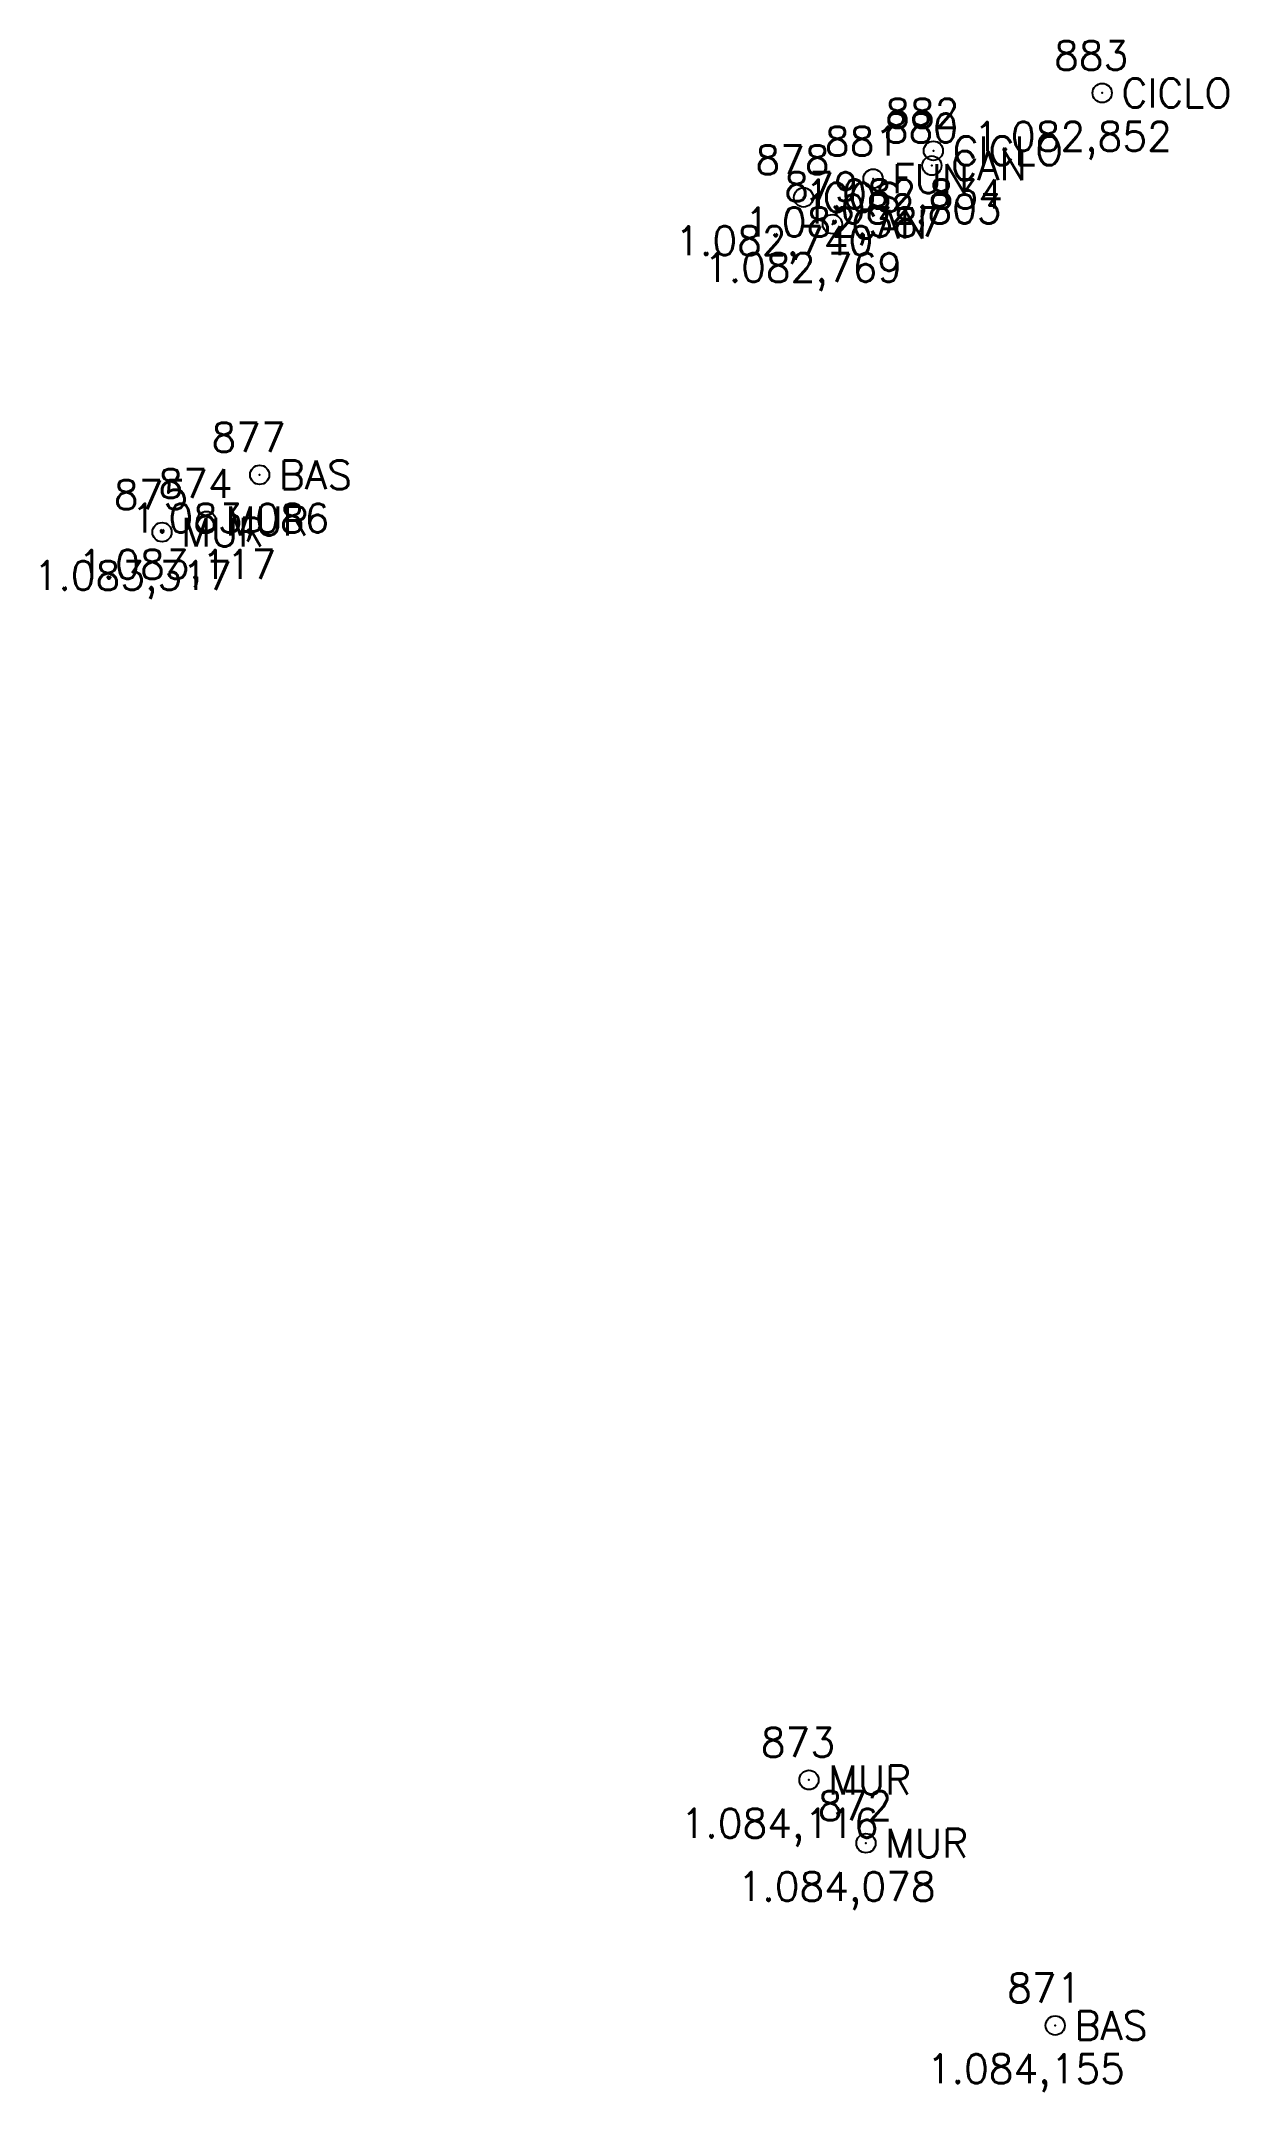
# Model space of a CAD drawing. Extents: x 190546 to 194941, y 8251022 to 8268833.
# Drawn here: x 194600.71 to 194619.2, y 8268467.58 to 8268499.55 of the extents above; entities that cross this region are included whole.
import ezdxf

# ---------------------------------------------------------------- set-up
doc = ezdxf.new("R2010")
doc.units = 0
doc.header["$LTSCALE"] = 10
doc.header["$MEASUREMENT"] = 0
doc.linetypes.add('CONTINUO', pattern=[0])
doc.layers.get('0').update_dxf_attribs({"linetype": 'CONTINUOUS'})
doc.layers.add('_IRRADIACAO', color=7, linetype='CONTINUO')
doc.styles.add('ROMANS', font='romans', dxfattribs={"height": 0.2})
doc.styles.get("Standard").update_dxf_attribs({"font": 'txt.shx'})

# ---------------------------------------------------------------- blocks, each defined once
blk = doc.blocks.new('SIMB_CIRCULO')
at = {"color": 0, "linetype": 'CONTINUOUS'}
blk.add_circle((0, 0), 0.5, dxfattribs=at)
at = {"color": 0}
blk.add_point((0, 0), dxfattribs=at)
for tag in ['desc:', 'cota:', 'pto:']:
    blk.add_attdef(tag, (0, 0), '', height=1)

msp = doc.modelspace()

# ---------------------------------------------------------------- block references
at = {"layer": '_IRRADIACAO', "color": 4}
ref = msp.add_blockref('SIMB_CIRCULO', (194617.236, 8268498.741), dxfattribs=dict(at, xscale=0.3, yscale=0.3, zscale=0.3))
ref.add_attrib('PONTO', '883', (194616.486, 8268499.101), dxfattribs={"layer": '0', "color": 1, "height": 0.45, "style": 'ROMANS'})
ref.add_attrib('DESC', 'CICLO', (194617.536, 8268498.516), dxfattribs={"layer": '0', "color": 3, "height": 0.45, "style": 'ROMANS'})
ref.add_attrib('COTA', '1.082,852', (194615.236, 8268497.841), dxfattribs={"layer": '0', "color": 5, "height": 0.45, "style": 'ROMANS'})
ref = msp.add_blockref('SIMB_CIRCULO', (194614.606, 8268497.84), dxfattribs=dict(at, xscale=0.3, yscale=0.3, zscale=0.3))
ref.add_attrib('PONTO', '882', (194613.856, 8268498.2), dxfattribs={"layer": '0', "color": 1, "height": 0.45, "style": 'ROMANS'})
ref.add_attrib('DESC', 'CICLO', (194614.906, 8268497.615), dxfattribs={"layer": '0', "color": 3, "height": 0.45, "style": 'ROMANS'})
ref.add_attrib('COTA', '1.082,834', (194612.606, 8268496.94), dxfattribs={"layer": '0', "color": 5, "height": 0.45, "style": 'ROMANS'})
ref = msp.add_blockref('SIMB_CIRCULO', (194613.667, 8268497.405), dxfattribs=dict(at, xscale=0.3, yscale=0.3, zscale=0.3))
ref.add_attrib('PONTO', '881', (194612.917, 8268497.765), dxfattribs={"layer": '0', "color": 1, "height": 0.45, "style": 'ROMANS'})
ref.add_attrib('DESC', 'FUN', (194613.967, 8268497.18), dxfattribs={"layer": '0', "color": 3, "height": 0.45, "style": 'ROMANS'})
ref.add_attrib('COTA', '1.082,387', (194611.667, 8268496.505), dxfattribs={"layer": '0', "color": 5, "height": 0.45, "style": 'ROMANS'})
ref = msp.add_blockref('SIMB_CIRCULO', (194614.583, 8268497.609), dxfattribs=dict(at, xscale=0.3, yscale=0.3, zscale=0.3))
ref.add_attrib('PONTO', '880', (194613.833, 8268497.969), dxfattribs={"layer": '0', "color": 1, "height": 0.45, "style": 'ROMANS'})
ref.add_attrib('DESC', 'CAN', (194614.883, 8268497.384), dxfattribs={"layer": '0', "color": 3, "height": 0.45, "style": 'ROMANS'})
ref.add_attrib('COTA', '1.082,803', (194612.583, 8268496.709), dxfattribs={"layer": '0', "color": 5, "height": 0.45, "style": 'ROMANS'})
ref = msp.add_blockref('SIMB_CIRCULO', (194612.584, 8268497.113), dxfattribs=dict(at, xscale=0.3, yscale=0.3, zscale=0.3))
ref.add_attrib('PONTO', '878', (194611.834, 8268497.473), dxfattribs={"layer": '0', "color": 1, "height": 0.45, "style": 'ROMANS'})
ref.add_attrib('DESC', 'COS', (194612.884, 8268496.888), dxfattribs={"layer": '0', "color": 3, "height": 0.45, "style": 'ROMANS'})
ref.add_attrib('COTA', '1.082,740', (194610.584, 8268496.213), dxfattribs={"layer": '0', "color": 5, "height": 0.45, "style": 'ROMANS'})
ref = msp.add_blockref('SIMB_CIRCULO', (194613.033, 8268496.696), dxfattribs=dict(at, xscale=0.3, yscale=0.3, zscale=0.3))
ref.add_attrib('PONTO', '879', (194612.283, 8268497.056), dxfattribs={"layer": '0', "color": 1, "height": 0.45, "style": 'ROMANS'})
ref.add_attrib('DESC', 'CAN', (194613.332, 8268496.471), dxfattribs={"layer": '0', "color": 3, "height": 0.45, "style": 'ROMANS'})
ref.add_attrib('COTA', '1.082,769', (194611.033, 8268495.796), dxfattribs={"layer": '0', "color": 5, "height": 0.45, "style": 'ROMANS'})
ref = msp.add_blockref('SIMB_CIRCULO', (194604.111, 8268492.789), dxfattribs=dict(at, xscale=0.3, yscale=0.3, zscale=0.3))
ref.add_attrib('PONTO', '877', (194603.361, 8268493.149), dxfattribs={"layer": '0', "color": 1, "height": 0.45, "style": 'ROMANS'})
ref.add_attrib('DESC', 'BAS', (194604.411, 8268492.564), dxfattribs={"layer": '0', "color": 3, "height": 0.45, "style": 'ROMANS'})
ref.add_attrib('COTA', '1.083,086', (194602.111, 8268491.889), dxfattribs={"layer": '0', "color": 5, "height": 0.45, "style": 'ROMANS'})
ref = msp.add_blockref('SIMB_CIRCULO', (194602.59, 8268491.895), dxfattribs=dict(at, xscale=0.3, yscale=0.3, zscale=0.3))
ref.add_attrib('PONTO', '875', (194601.84, 8268492.255), dxfattribs={"layer": '0', "color": 1, "height": 0.45, "style": 'ROMANS'})
ref.add_attrib('DESC', 'MUR', (194602.89, 8268491.67), dxfattribs={"layer": '0', "color": 3, "height": 0.45, "style": 'ROMANS'})
ref.add_attrib('COTA', '1.083,317', (194600.59, 8268490.995), dxfattribs={"layer": '0', "color": 5, "height": 0.45, "style": 'ROMANS'})
ref = msp.add_blockref('SIMB_CIRCULO', (194603.282, 8268492.068), dxfattribs=dict(at, xscale=0.3, yscale=0.3, zscale=0.3))
ref.add_attrib('PONTO', '874', (194602.532, 8268492.428), dxfattribs={"layer": '0', "color": 1, "height": 0.45, "style": 'ROMANS'})
ref.add_attrib('DESC', 'MUR', (194603.582, 8268491.843), dxfattribs={"layer": '0', "color": 3, "height": 0.45, "style": 'ROMANS'})
ref.add_attrib('COTA', '1.083,117', (194601.282, 8268491.168), dxfattribs={"layer": '0', "color": 5, "height": 0.45, "style": 'ROMANS'})
ref = msp.add_blockref('SIMB_CIRCULO', (194612.668, 8268472.444), dxfattribs=dict(at, xscale=0.3, yscale=0.3, zscale=0.3))
ref.add_attrib('PONTO', '873', (194611.918, 8268472.804), dxfattribs={"layer": '0', "color": 1, "height": 0.45, "style": 'ROMANS'})
ref.add_attrib('DESC', 'MUR', (194612.968, 8268472.219), dxfattribs={"layer": '0', "color": 3, "height": 0.45, "style": 'ROMANS'})
ref.add_attrib('COTA', '1.084,116', (194610.668, 8268471.544), dxfattribs={"layer": '0', "color": 5, "height": 0.45, "style": 'ROMANS'})
ref = msp.add_blockref('SIMB_CIRCULO', (194613.556, 8268471.458), dxfattribs=dict(at, xscale=0.3, yscale=0.3, zscale=0.3))
ref.add_attrib('PONTO', '872', (194612.806, 8268471.818), dxfattribs={"layer": '0', "color": 1, "height": 0.45, "style": 'ROMANS'})
ref.add_attrib('DESC', 'MUR', (194613.856, 8268471.233), dxfattribs={"layer": '0', "color": 3, "height": 0.45, "style": 'ROMANS'})
ref.add_attrib('COTA', '1.084,078', (194611.556, 8268470.558), dxfattribs={"layer": '0', "color": 5, "height": 0.45, "style": 'ROMANS'})
ref = msp.add_blockref('SIMB_CIRCULO', (194616.504, 8268468.617), dxfattribs=dict(at, xscale=0.3, yscale=0.3, zscale=0.3))
ref.add_attrib('PONTO', '871', (194615.754, 8268468.977), dxfattribs={"layer": '0', "color": 1, "height": 0.45, "style": 'ROMANS'})
ref.add_attrib('DESC', 'BAS', (194616.804, 8268468.392), dxfattribs={"layer": '0', "color": 3, "height": 0.45, "style": 'ROMANS'})
ref.add_attrib('COTA', '1.084,155', (194614.504, 8268467.717), dxfattribs={"layer": '0', "color": 5, "height": 0.45, "style": 'ROMANS'})

doc.saveas('drawing.dxf')
